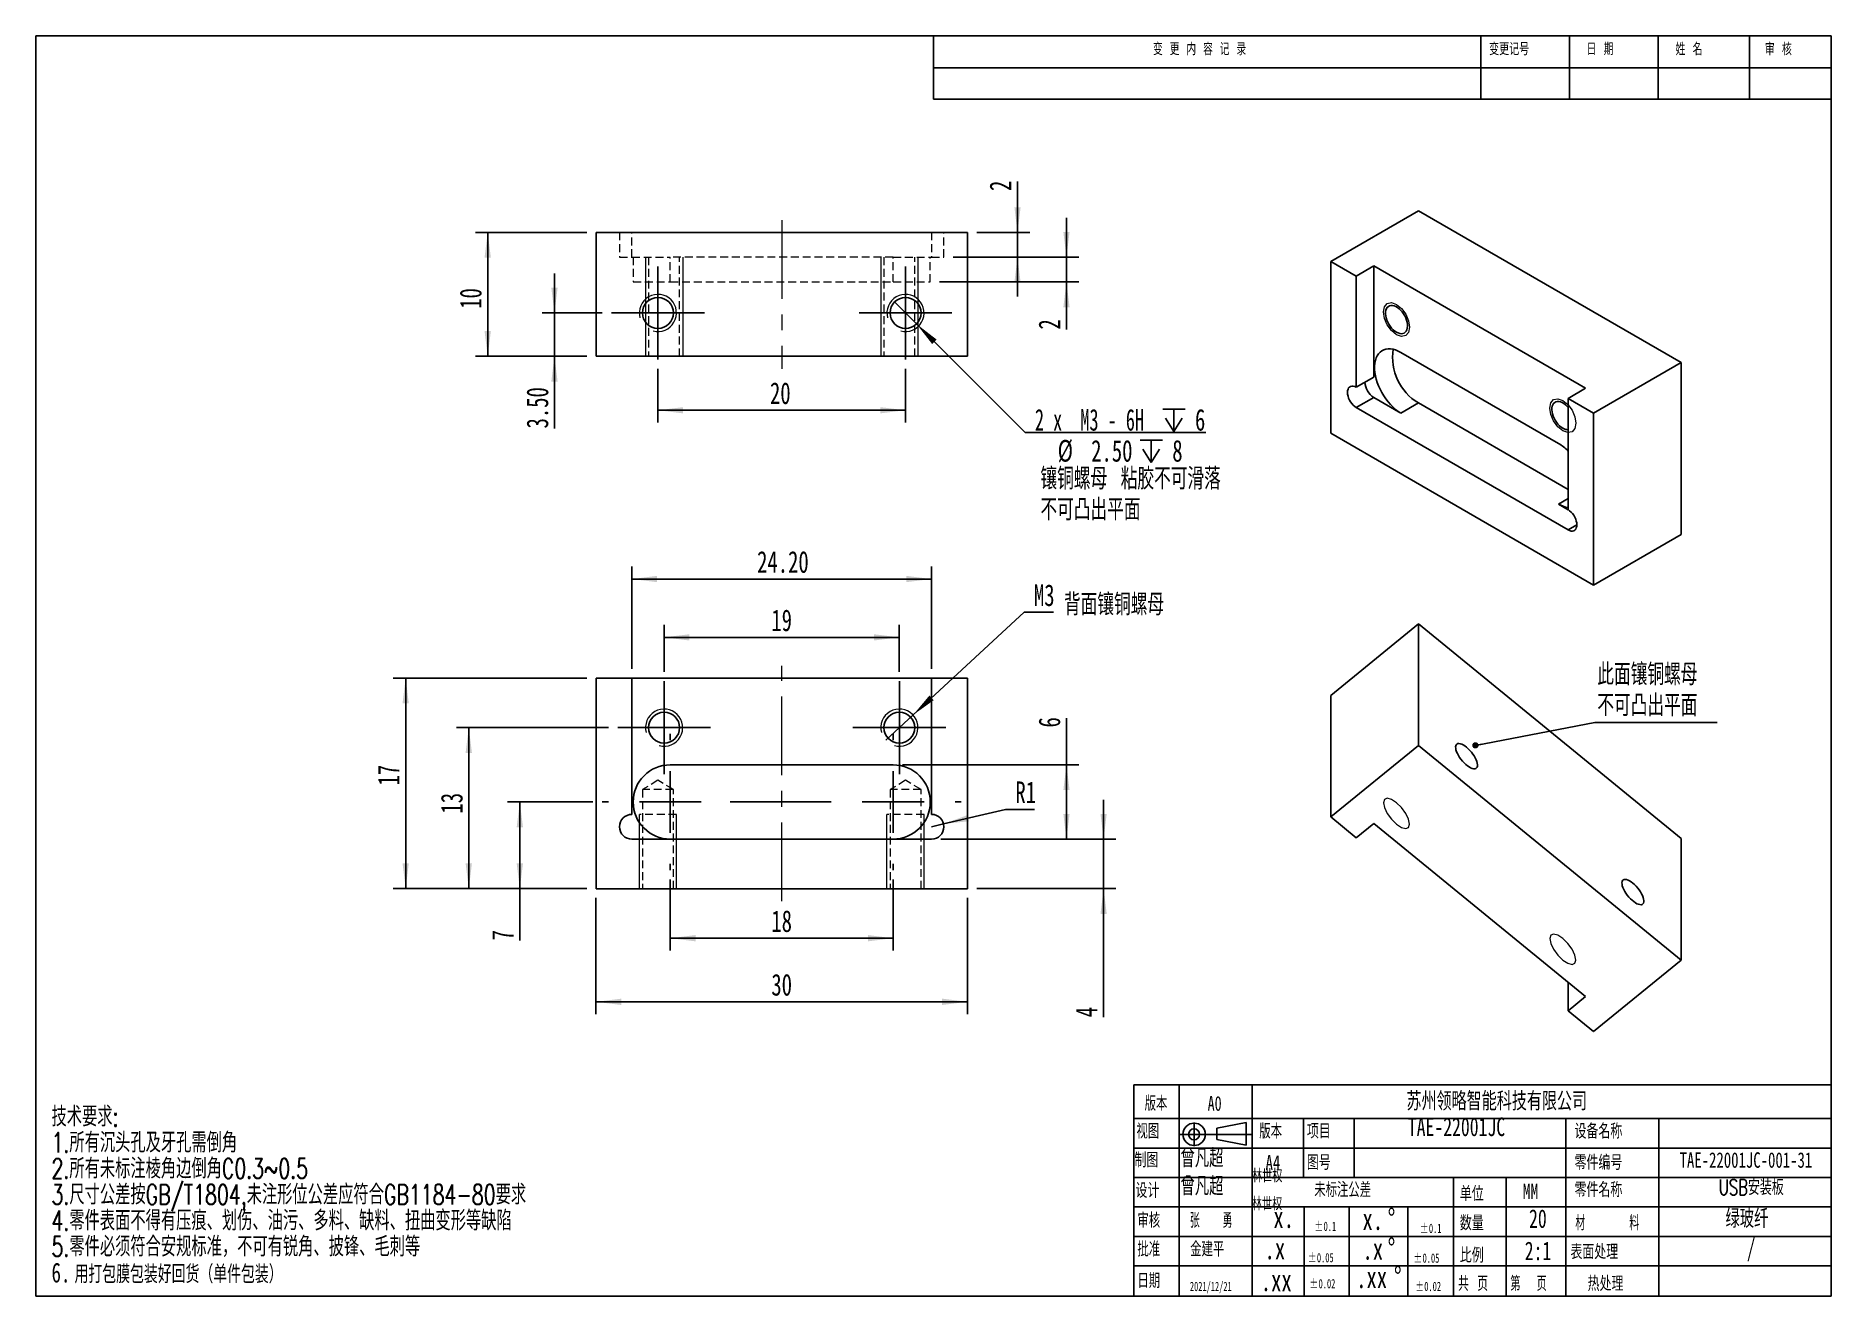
# Model space of a CAD drawing. Header units: millimetres. Extents: x 2 to 292, y 3 to 207.
import ezdxf

# ---------------------------------------------------------------- set-up
doc = ezdxf.new("R2010")
doc.units = ezdxf.units.MM
doc.linetypes.add('CENTERX2', pattern=[20.32, 12.7, -2.54, 2.54, -2.54])
doc.linetypes.add('HIDDEN', pattern=[1.905, 1.27, -0.635])
for name, color, linetype in [('FORMAT', 7, 'Continuous'), ('图层1', 5, 'CENTERX2'), ('图层7', 7, 'Continuous'), ('图框', 7, 'Continuous')]:
    doc.layers.add(name, color=color, linetype=linetype)
doc.layers.add('粗实线', color=7, linetype='Continuous', lineweight=25)
doc.styles.add('SLDTEXTSTYLE0', font='TXT', dxfattribs={"width": 0.7, "bigfont": 'bigfont'})
doc.styles.add('SLDTEXTSTYLE1', font='TXT', dxfattribs={"width": 0.736842, "bigfont": 'bigfont'})
doc.styles.add('SLDTEXTSTYLE10', font='TXT', dxfattribs={"width": 0.616667})
doc.styles.add('SLDTEXTSTYLE2', font='TXT', dxfattribs={"width": 0.7})
doc.styles.add('SLDTEXTSTYLE3', font='TXT', dxfattribs={"width": 0.663})
doc.styles.add('SLDTEXTSTYLE4', font='TXT', dxfattribs={"width": 0.559211, "bigfont": 'bigfont'})
doc.styles.add('SLDTEXTSTYLE5', font='TXT', dxfattribs={"width": 0.736842})
doc.styles.add('SLDTEXTSTYLE6', font='TXT', dxfattribs={"width": 0.629187, "bigfont": 'bigfont'})
doc.styles.add('SLDTEXTSTYLE7', font='TXT', dxfattribs={"width": 0.657895, "bigfont": 'bigfont'})
doc.styles.add('SLDTEXTSTYLE8', font='TXT', dxfattribs={"width": 0.618421, "bigfont": 'bigfont'})
doc.styles.add('SLDTEXTSTYLE9', font='TXT', dxfattribs={"width": 0.58, "bigfont": 'bigfont'})
doc.dimstyles.new('SLDDIMSTYLE0', dxfattribs={"dimtxt": 3.5, "dimasz": 4.08, "dimexe": 0, "dimexo": 0.0625, "dimgap": 0.875, "dimtad": 2, "dimlfac": 0.5, "dimrnd": 1e-09, "dimzin": 12, "dimdsep": 46, "dimtxsty": 'SLDTEXTSTYLE2', "dimsah": 1, "dimcen": 0.09, "dimadec": 0, "dimazin": 3, "dimtfac": 1, "dimtofl": 0, "dimtmove": 0, "dimatfit": 3, "dimfxl": 0, "dimfrac": 2, "dimtolj": 1, "dimtzin": 12, "dimarcsym": 0})
doc.dimstyles.new('SLDDIMSTYLE1', dxfattribs={"dimtxt": 3.5, "dimasz": 4.08, "dimexe": 0, "dimexo": 0.0625, "dimgap": 0.875, "dimtad": 2, "dimlfac": 0.5, "dimrnd": 1e-09, "dimzin": 4, "dimdsep": 46, "dimtxsty": 'SLDTEXTSTYLE2', "dimsah": 1, "dimcen": 0.09, "dimadec": 0, "dimazin": 1, "dimtfac": 1, "dimtmove": 0, "dimatfit": 0, "dimfxl": 0, "dimfrac": 2, "dimtolj": 1, "dimtzin": 12, "dimarcsym": 0})
doc.dimstyles.new('SLDDIMSTYLE2', dxfattribs={"dimtxt": 3.5, "dimasz": 4.08, "dimexe": 0, "dimexo": 0.0625, "dimgap": 0.875, "dimtad": 2, "dimlfac": 0.5, "dimrnd": 1e-09, "dimzin": 12, "dimdsep": 46, "dimtxsty": 'SLDTEXTSTYLE2', "dimsah": 1, "dimcen": 0.09, "dimadec": 0, "dimazin": 3, "dimtfac": 1, "dimtmove": 0, "dimatfit": 0, "dimfxl": 0, "dimfrac": 2, "dimtolj": 1, "dimtzin": 12, "dimarcsym": 0})
doc.dimstyles.new('SLDDIMSTYLE3', dxfattribs={"dimtxt": 3.5, "dimasz": 4.08, "dimexe": 0, "dimexo": 0.0625, "dimgap": 0.875, "dimtad": 0, "dimtih": 1, "dimtoh": 1, "dimdec": 6, "dimlfac": 0.5, "dimrnd": 1e-09, "dimzin": 12, "dimdsep": 46, "dimtxsty": 'SLDTEXTSTYLE2', "dimblk1": 'NONE', "dimsah": 1, "dimcen": 0, "dimadec": 0, "dimazin": 3, "dimtfac": 1, "dimtmove": 0, "dimatfit": 3, "dimldrblk": 'NONE', "dimfxl": 0, "dimfrac": 2, "dimtolj": 1, "dimtzin": 12, "dimarcsym": 0})
doc.dimstyles.new('SLDDIMSTYLE4', dxfattribs={"dimtxt": 3.5, "dimasz": 4.08, "dimexe": 0, "dimexo": 0.0625, "dimgap": 0.875, "dimtad": 2, "dimlfac": 0.5, "dimrnd": 1e-09, "dimzin": 4, "dimdsep": 46, "dimtxsty": 'SLDTEXTSTYLE2', "dimsah": 1, "dimcen": 0.09, "dimadec": 0, "dimazin": 1, "dimtfac": 1, "dimtofl": 0, "dimtmove": 0, "dimatfit": 3, "dimfxl": 0, "dimfrac": 2, "dimtolj": 1, "dimtzin": 12, "dimarcsym": 0})
doc.dimstyles.new('SLDDIMSTYLE5', dxfattribs={"dimtxt": 3.5, "dimasz": 4.08, "dimexe": 0, "dimexo": 0.0625, "dimgap": 0.875, "dimtad": 0, "dimtih": 1, "dimtoh": 1, "dimlfac": 0.5, "dimrnd": 1e-09, "dimzin": 12, "dimdsep": 46, "dimtxsty": 'SLDTEXTSTYLE2', "dimsah": 1, "dimcen": 0, "dimadec": 0, "dimazin": 3, "dimtfac": 1, "dimtofl": 0, "dimtmove": 0, "dimatfit": 3, "dimfxl": 0, "dimfrac": 2, "dimtolj": 1, "dimtzin": 12, "dimarcsym": 0})
doc.dimstyles.new('SLDDIMSTYLE6', dxfattribs={"dimtxt": 3.5, "dimasz": 4.08, "dimexe": 0, "dimexo": 0.0625, "dimgap": 0.875, "dimtad": 0, "dimtih": 1, "dimtoh": 1, "dimlfac": 0.5, "dimrnd": 1e-09, "dimzin": 12, "dimdsep": 46, "dimtxsty": 'SLDTEXTSTYLE2', "dimblk1": 'NONE', "dimsah": 1, "dimcen": 0, "dimadec": 0, "dimazin": 3, "dimtfac": 1, "dimtmove": 0, "dimatfit": 3, "dimldrblk": 'NONE', "dimfxl": 0, "dimfrac": 2, "dimtolj": 1, "dimtzin": 12, "dimarcsym": 0})
doc.dimstyles.new('SLDDIMSTYLE7', dxfattribs={"dimtxt": 0.18, "dimasz": 1.016, "dimexe": 0, "dimexo": 0.0625, "dimgap": 0, "dimtad": 0, "dimtih": 1, "dimtoh": 1, "dimdec": 0, "dimrnd": 1e-09, "dimzin": 0, "dimdsep": 46, "dimtxsty": 'Standard', "dimblk1": 'DOT', "dimblk2": 'DOT', "dimsah": 1, "dimcen": 0.09, "dimadec": 0, "dimazin": 0, "dimtfac": 1.016, "dimtdec": 0, "dimtofl": 0, "dimtmove": 0, "dimatfit": 3, "dimldrblk": 'DOT', "dimfxl": 0, "dimfrac": 2, "dimtolj": 1, "dimtzin": 0, "dimarcsym": 0})

msp = doc.modelspace()

# ---------------------------------------------------------------- texts
at = {"layer": 'FORMAT', "char_height": 2.38125, "attachment_point": 2, "style": 'SLDTEXTSTYLE0'}
for s, insert in [('\\M+194C5\\M+1967B', (183.1501998, 35.3947526)), ('\\M+196A2标\\M+1928D\\M+18CF6\\M+18DB7', (213.3035917, 21.4526778))]:
    msp.add_mtext(s, dxfattribs=dict(at, insert=insert))
at = {"layer": 'FORMAT', "color": 5, "insert": (192.6183055, 35.3947527), "char_height": 2.38125, "attachment_point": 2, "style": 'SLDTEXTSTYLE2'}
msp.add_mtext('A0', dxfattribs=at)
at = {"layer": '图层1'}
for s, insert, char_height, attachment_point, style in [('TAE-22001JC', (231.6854984, 31.9276635), 3, 2, 'SLDTEXTSTYLE2'), ('\\M+1915C\\M+1967D\\M+192B4', (187.1100435, 26.8774311), 3, 1, 'SLDTEXTSTYLE0'), ('TAE-22001JC-001-31', (278.4425151, 26.3148418), 2.5, 2, 'SLDTEXTSTYLE2'), ('\\M+1915C\\M+1967D\\M+192B4', (187.1100435, 22.3486825), 3, 1, 'SLDTEXTSTYLE0'), ('USB\\M+188C0\\M+19195\\M+194C2', (279.2964378, 21.9104072), 2.5, 2, 'SLDTEXTSTYLE0'), ('绿\\M+1E0DE纤', (278.6088896, 17.1055307), 3, 2, 'SLDTEXTSTYLE0'), ('20', (244.839526, 17.1055306), 3, 2, 'SLDTEXTSTYLE2'), ('2:1', (244.8572342, 11.8970944), 3, 2, 'SLDTEXTSTYLE2'), ('/', (279.3029558, 12.4618011), 3, 2, 'SLDTEXTSTYLE2')]:
    msp.add_mtext(s, dxfattribs=dict(at, insert=insert, char_height=char_height, attachment_point=attachment_point, style=style))
at = {"layer": '图层7', "color": 5, "char_height": 2, "attachment_point": 1}
for s, insert, style in [('变 \\M+18D58 \\M+193E0 \\M+19765 记 录', (182.6641132, 205.4556247), 'SLDTEXTSTYLE6'), ('变\\M+18D58记\\M+18D86', (236.9584455, 205.4556247), 'SLDTEXTSTYLE1'), ('\\M+193FA \\M+18AFA', (252.7188513, 205.4556247), 'SLDTEXTSTYLE7'), ('\\M+190A9 \\M+196BC', (267.0832036, 205.4556247), 'SLDTEXTSTYLE7'), ('审 \\M+18A6A', (281.5173151, 205.4556247), 'SLDTEXTSTYLE7')]:
    msp.add_mtext(s, dxfattribs=dict(at, insert=insert, style=style))
at = {"layer": '图层7', "attachment_point": 1}
for s, insert, char_height, style in [('苏\\M+18F42领\\M+197AA\\M+19271\\M+1945C\\M+189C8\\M+18B5A\\M+1974C\\M+18CC0\\M+18CF6\\M+18E69', (223.6076688, 36.0650716), 3, 'SLDTEXTSTYLE1'), ('视图', (179.9881534, 30.9073446), 2.38125, 'SLDTEXTSTYLE0'), ('\\M+194C5\\M+1967B', (199.8332749, 30.9073446), 2.38125, 'SLDTEXTSTYLE0'), ('项\\M+196DA', (207.5176199, 30.9073446), 2.38125, 'SLDTEXTSTYLE1'), ('设备\\M+196BC\\M+18FCC', (250.753362, 30.9073446), 2.38125, 'SLDTEXTSTYLE1'), ('\\M+190A7图', (179.6706535, 26.2451364), 2.38125, 'SLDTEXTSTYLE1'), ('\\M+197EB\\M+18C8F编\\M+18D86', (250.753362, 25.8571123), 2.38125, 'SLDTEXTSTYLE1'), ('A4', (200.8408963, 25.8571123), 2.38125, 'SLDTEXTSTYLE5'), ('图\\M+18D86', (207.5176199, 25.8571123), 2.38125, 'SLDTEXTSTYLE1'), ('设计', (179.8294035, 21.3283637), 2.38125, 'SLDTEXTSTYLE1'), ('单\\M+188CA', (232.2297841, 20.8039702), 2.38125, 'SLDTEXTSTYLE1'), ('MM', (242.394872, 21.2616998), 2.5, 'SLDTEXTSTYLE5'), ('\\M+197EB\\M+18C8F\\M+196BC\\M+18FCC', (250.753362, 21.4526778), 2.38125, 'SLDTEXTSTYLE1'), ('审\\M+18A6A', (180.1469034, 16.5082482), 2.38125, 'SLDTEXTSTYLE0'), ('张   \\M+19745', (188.6177359, 16.5082482), 2.38125, 'SLDTEXTSTYLE9'), ('x.', (202.1096638, 17.5911565), 3.5, 'SLDTEXTSTYLE2'), ('\\M+19094\\M+197CA', (232.2297841, 16.0852117), 2.38125, 'SLDTEXTSTYLE1'), ('\\M+18DDE      \\M+197BF', (250.8856531, 16.0852117), 2.38125, 'SLDTEXTSTYLE4'), ('\\M+194E1\\M+18F79', (180.1469034, 11.8638721), 2.38125, 'SLDTEXTSTYLE0'), ('\\M+18BE0\\M+18C9A\\M+195BD', (188.6777351, 11.8638721), 2.38125, 'SLDTEXTSTYLE0'), ('.x', (200.6836528, 12.5243905), 3.5, 'SLDTEXTSTYLE2'), ('\\M+1955C\\M+196CA处\\M+1979D', (250.0935217, 11.4414823), 2.38125, 'SLDTEXTSTYLE1'), ('\\M+194E4\\M+197E1', (232.2297841, 10.8767756), 2.38125, 'SLDTEXTSTYLE1'), ('\\M+193FA\\M+18AFA', (180.1469034, 6.7635277), 2.38125, 'SLDTEXTSTYLE0'), ('.xx', (200.0728581, 7.3845543), 3.5, 'SLDTEXTSTYLE2'), ('\\M+18BA4 页', (231.9371883, 6.301646), 2.38125, 'SLDTEXTSTYLE7'), ('\\M+191E6  页', (240.4032064, 6.301646), 2.38125, 'SLDTEXTSTYLE8'), ('热处\\M+1979D', (252.8700889, 6.301646), 2.38125, 'SLDTEXTSTYLE1'), ('2021/12/21', (188.6177359, 5.4112801), 1.5, 'SLDTEXTSTYLE3')]:
    msp.add_mtext(s, dxfattribs=dict(at, insert=insert, char_height=char_height, style=style))
at = {"layer": '图框', "color": 5, "insert": (168.2776921, 116.509715), "char_height": 3.5, "attachment_point": 1, "style": 'SLDTEXTSTYLE0'}
msp.add_mtext('\\M+19477\\M+196CA镶铜\\M+19786\\M+195EA', dxfattribs=at)
at = {"layer": '图框', "char_height": 2.116666667, "attachment_point": 1, "rotation": 359.999999946, "style": 'SLDTEXTSTYLE0'}
for insert in [(198.6673647, 23.5888642), (198.643826, 19.0621572)]:
    msp.add_mtext('\\M+197D1\\M+190A2权', dxfattribs=dict(at, insert=insert))

# ---------------------------------------------------------------- blocks, each defined once
blk = doc.blocks.new('SW_NOTE_0')
at = {"layer": '图框', "color": 0, "char_height": 3.5, "attachment_point": 1, "style": 'SLDTEXTSTYLE0'}
for s, insert in [('镶铜\\M+19786\\M+195EA \\M+19453胶\\M+19573\\M+189C2\\M+18A8A\\M+1978E', (0, 4.51)), ('\\M+19573\\M+189C2\\M+193CA\\M+18F6F\\M+195BD\\M+196CA', (0, -0.49))]:
    blk.add_mtext(s, dxfattribs=dict(at, insert=insert))
blk = doc.blocks.new('SW_NOTE_1')
at = {"layer": '图层7', "color": 0, "char_height": 1.5, "attachment_point": 1, "style": 'SLDTEXTSTYLE3'}
for s, insert in [('%%p', (0, 1.93)), ('0.05', (1.44, 1.93))]:
    blk.add_mtext(s, dxfattribs=dict(at, insert=insert))
blk = doc.blocks.new('SW_NOTE_2')
at = {"layer": '图层7', "color": 0, "char_height": 1.5, "attachment_point": 1, "style": 'SLDTEXTSTYLE3'}
for s, insert in [('%%p', (0, 1.93)), ('0.02', (1.44, 1.93))]:
    blk.add_mtext(s, dxfattribs=dict(at, insert=insert))
blk = doc.blocks.new('SW_NOTE_3')
at = {"layer": '图层7', "color": 0, "char_height": 1.5, "attachment_point": 1, "style": 'SLDTEXTSTYLE3'}
for s, insert in [('%%p', (0, 1.93)), ('0.1', (1.44, 1.93))]:
    blk.add_mtext(s, dxfattribs=dict(at, insert=insert))
blk = doc.blocks.new('SW_NOTE_4')
at = {"layer": '图层7', "color": 0, "attachment_point": 1}
for s, insert, char_height, style in [('\\M+18B5A术\\M+19776\\M+18B81:', (0, 4.13), 3.2, 'SLDTEXTSTYLE0'), ('1.\\M+18F8A\\M+1974C沉头\\M+18D45\\M+18B79\\M+189E5\\M+18D45\\M+18EF9\\M+1937C\\M+18A70', (0, -0.07), 3.2, 'SLDTEXTSTYLE0'), ('2.\\M+18F8A\\M+1974C\\M+196A2标\\M+1928D棱\\M+18A70边\\M+1937C\\M+18A70C0.3~0.5', (0, -4.27), 3.2, 'SLDTEXTSTYLE0'), ('3.\\M+18EDA\\M+190A1\\M+18CF6\\M+18DB7\\M+188C2GB/T1804,\\M+196A2\\M+1928D\\M+18C60\\M+188CA\\M+18CF6\\M+18DB7应\\M+19584\\M+18D87GB1184-80\\M+19776\\M+18B81', (0, -8.47), 3.2, 'SLDTEXTSTYLE0'), ('4.\\M+197EB\\M+18C8F\\M+1955C\\M+196CA\\M+19573\\M+193BE\\M+1974C压\\M+18DAD\\M+18141划伤\\M+18141\\M+196FB污\\M+18141\\M+191BD\\M+197BF\\M+18141\\M+1E39E\\M+197BF\\M+18141扭\\M+18BC8变\\M+18C60\\M+19399\\M+1E39E\\M+1E89C', (0, -12.67), 3.2, 'SLDTEXTSTYLE0'), ('5.\\M+197EB\\M+18C8F\\M+1954B须\\M+19584\\M+18D87\\M+188C0规标\\M+18F79\\M+18143\\M+19573\\M+189C2\\M+1974C锐\\M+18A70\\M+18141\\M+194E2锋\\M+18141\\M+196D1\\M+18E68\\M+19399', (0, -16.87), 3.2, 'SLDTEXTSTYLE0'), ('6.', (0, -21.07), 3.2, 'SLDTEXTSTYLE2'), ('\\M+19770\\M+191C5\\M+195EF\\M+1968C\\M+195EF\\M+19195\\M+18D44\\M+189F1货\\M+18169单\\M+18C8F\\M+195EF\\M+19195\\M+1816A', (3.72, -21.47), 2.91042, 'SLDTEXTSTYLE0')]:
    blk.add_mtext(s, dxfattribs=dict(at, insert=insert, char_height=char_height, style=style))
blk = doc.blocks.new('SW_NOTE_5')
at = {"layer": '图层7', "color": 0, "char_height": 3.5, "attachment_point": 1, "style": 'SLDTEXTSTYLE2'}
for s, insert in [('.x', (0, 4.51)), ('%%d', (4.07, 4.51))]:
    blk.add_mtext(s, dxfattribs=dict(at, insert=insert))
blk = doc.blocks.new('SW_NOTE_6')
at = {"layer": '图层7', "color": 0, "char_height": 3.5, "attachment_point": 1, "style": 'SLDTEXTSTYLE2'}
for s, insert in [('x.', (0, 4.51)), ('%%d', (4.07, 4.51))]:
    blk.add_mtext(s, dxfattribs=dict(at, insert=insert))
blk = doc.blocks.new('SW_NOTE_7')
at = {"layer": '图层7', "color": 0, "char_height": 3.5, "attachment_point": 1, "style": 'SLDTEXTSTYLE2'}
for s, insert in [('.xx', (0, 4.51)), ('%%d', (6.11, 4.51))]:
    blk.add_mtext(s, dxfattribs=dict(at, insert=insert))
blk = doc.blocks.new('SW_NOTE_8')
at = {"layer": '图层7', "color": 0, "char_height": 1.5, "attachment_point": 1, "style": 'SLDTEXTSTYLE3'}
for s, insert in [('%%p', (0, 1.93)), ('0.1', (1.44, 1.93))]:
    blk.add_mtext(s, dxfattribs=dict(at, insert=insert))
blk = doc.blocks.new('SW_NOTE_9')
at = {"layer": '图层7', "color": 0, "char_height": 1.5, "attachment_point": 1, "style": 'SLDTEXTSTYLE3'}
for s, insert in [('%%p', (0, 1.93)), ('0.05', (1.44, 1.93))]:
    blk.add_mtext(s, dxfattribs=dict(at, insert=insert))
blk = doc.blocks.new('SW_NOTE_10')
at = {"layer": '图层7', "color": 0, "char_height": 1.5, "attachment_point": 1, "style": 'SLDTEXTSTYLE3'}
for s, insert in [('%%p', (0, 1.93)), ('0.02', (1.44, 1.93))]:
    blk.add_mtext(s, dxfattribs=dict(at, insert=insert))
blk = doc.blocks.new('_D')
at = {"layer": '图框', "color": 5}
for p, q in [((102.68, 152.84), (102.68, 144.13)), ((142.68, 152.84), (142.68, 144.13)), ((102.68, 146.13), (142.68, 146.13))]:
    blk.add_line(p, q, dxfattribs=at)
for points in [[(102.68, 146.13), (106.76, 145.62), (106.76, 146.63)], [(142.68, 146.13), (138.6, 146.63), (138.6, 145.62)]]:
    blk.add_solid(points, dxfattribs=at)
at = {"layer": '图框', "color": 5, "insert": (120.79, 150.64), "char_height": 3.5, "attachment_point": 1, "style": 'SLDTEXTSTYLE2'}
blk.add_mtext('20', dxfattribs=at)
blk = doc.blocks.new('_D_1')
at = {"layer": '图框', "color": 5}
for p, q in [((91.18, 174.84), (73.19, 174.84)), ((75.19, 174.84), (75.19, 154.84)), ((91.18, 154.84), (73.19, 154.84))]:
    blk.add_line(p, q, dxfattribs=at)
for points in [[(75.19, 174.84), (74.68, 170.76), (75.7, 170.76)], [(75.19, 154.84), (75.7, 158.92), (74.68, 158.92)]]:
    blk.add_solid(points, dxfattribs=at)
at = {"layer": '图框', "color": 5, "insert": (70.68, 162.51), "char_height": 3.5, "attachment_point": 1, "rotation": 90, "style": 'SLDTEXTSTYLE2'}
blk.add_mtext('10', dxfattribs=at)
blk = doc.blocks.new('_D_2')
at = {"layer": '图框', "color": 5}
for p, q in [((85.97, 161.84), (85.97, 168.19)), ((93.68, 161.84), (83.97, 161.84)), ((85.97, 161.84), (85.97, 154.84)), ((91.18, 154.84), (83.97, 154.84)), ((85.97, 154.84), (85.97, 143.19))]:
    blk.add_line(p, q, dxfattribs=at)
for points in [[(85.97, 161.84), (86.48, 165.92), (85.46, 165.92)], [(85.97, 154.84), (85.46, 150.76), (86.48, 150.76)]]:
    blk.add_solid(points, dxfattribs=at)
at = {"layer": '图框', "color": 5, "insert": (81.46, 143.19), "char_height": 3.5, "attachment_point": 1, "rotation": 90, "style": 'SLDTEXTSTYLE2'}
blk.add_mtext('3.50', dxfattribs=at)
blk = doc.blocks.new('_D_3')
at = {"layer": '图框', "color": 5}
for p, q in [((160.77, 174.84), (160.77, 183.06)), ((154.18, 174.84), (162.77, 174.84)), ((160.77, 170.84), (160.77, 174.84)), ((150.38, 170.84), (162.77, 170.84)), ((160.77, 170.84), (160.77, 164.49))]:
    blk.add_line(p, q, dxfattribs=at)
for points in [[(160.77, 174.84), (161.28, 178.92), (160.27, 178.92)], [(160.77, 170.84), (160.27, 166.76), (161.28, 166.76)]]:
    blk.add_solid(points, dxfattribs=at)
at = {"layer": '图框', "color": 5, "insert": (156.26, 181.53), "char_height": 3.5, "attachment_point": 1, "rotation": 90, "style": 'SLDTEXTSTYLE2'}
blk.add_mtext('2', dxfattribs=at)
blk = doc.blocks.new('_D_4')
at = {"layer": '图框', "color": 5}
for p, q in [((168.68, 170.84), (168.68, 177.19)), ((150.38, 170.84), (170.68, 170.84)), ((168.68, 170.84), (168.68, 166.84)), ((148.18, 166.84), (170.68, 166.84)), ((168.68, 166.84), (168.68, 159.16))]:
    blk.add_line(p, q, dxfattribs=at)
for points in [[(168.68, 170.84), (169.19, 174.92), (168.18, 174.92)], [(168.68, 166.84), (168.18, 162.76), (169.19, 162.76)]]:
    blk.add_solid(points, dxfattribs=at)
at = {"layer": '图框', "color": 5, "insert": (164.17, 159.16), "char_height": 3.5, "attachment_point": 1, "rotation": 90, "style": 'SLDTEXTSTYLE2'}
blk.add_mtext('2', dxfattribs=at)
blk = doc.blocks.new('SW_SYMBOL_HOLE_DEPTH')
at = {"layer": '图框', "color": 0}
for p, q in [((0, 875), (800, 875)), ((400, 875), (400, 75)), ((100, 555), (400, 75)), ((700, 555), (400, 75))]:
    blk.add_line(p, q, dxfattribs=at)
blk = doc.blocks.new('_D_5')
at = {"layer": '图框', "color": 5}
for p, q in [((140.92, 163.61), (144.45, 160.07)), ((144.45, 160.07), (162, 142.51)), ((162, 142.51), (191.2, 142.51))]:
    blk.add_line(p, q, dxfattribs=at)
blk.add_solid([(144.45, 160.07), (146.98, 156.83), (147.7, 157.55)], dxfattribs=at)
at = {"layer": '图框', "color": 5, "xscale": 0.004511737089201878, "yscale": 0.004511737089201878, "zscale": 0.004511737089201878}
for p in [(184.24, 142.35), (180.57, 137.34)]:
    blk.add_blockref('SW_SYMBOL_HOLE_DEPTH', p, dxfattribs=at)
at = {"layer": '图框', "color": 5, "char_height": 3.5, "attachment_point": 1}
for s, insert, style in [('2 x  M3 - 6H', (163.59, 146.34), 'SLDTEXTSTYLE10'), ('6', (189.45, 146.34), 'SLDTEXTSTYLE2'), ('%%c', (167.26, 141.34), 'SLDTEXTSTYLE2'), ('2.50', (172.68, 141.33), 'SLDTEXTSTYLE2'), ('8', (185.78, 141.33), 'SLDTEXTSTYLE2')]:
    blk.add_mtext(s, dxfattribs=dict(at, insert=insert, style=style))
blk = doc.blocks.new('_NONE')
blk = doc.blocks.new('SW_CENTERMARKSYMBOL_0')
at = {"layer": '图框', "color": 0}
for p, q in [((0, 5), (0, 7.5)), ((0, 0), (0, 5)), ((-5, 0), (-7.5, 0)), ((0, 0), (-5, 0)), ((0, 0), (0, -5)), ((0, 0), (5, 0)), ((5, 0), (7.5, 0)), ((0, -5), (0, -7.5))]:
    blk.add_line(p, q, dxfattribs=at)
blk = doc.blocks.new('SW_CENTERMARKSYMBOL_1')
at = {"layer": '图框', "color": 0}
for p, q in [((0, 5), (0, 7.5)), ((0, 0), (0, 5)), ((-5, 0), (-7.5, 0)), ((0, 0), (-5, 0)), ((0, 0), (0, -5)), ((0, 0), (5, 0)), ((5, 0), (7.5, 0)), ((0, -5), (0, -7.5))]:
    blk.add_line(p, q, dxfattribs=at)
blk = doc.blocks.new('_D_6')
at = {"layer": '图框', "color": 5}
for p, q in [((92.68, 67.38), (92.68, 48.61)), ((152.68, 67.38), (152.68, 48.61)), ((92.68, 50.61), (152.68, 50.61))]:
    blk.add_line(p, q, dxfattribs=at)
for points in [[(92.68, 50.61), (96.76, 50.1), (96.76, 51.12)], [(152.68, 50.61), (148.6, 51.12), (148.6, 50.1)]]:
    blk.add_solid(points, dxfattribs=at)
at = {"layer": '图框', "color": 5, "insert": (121.01, 55.12), "char_height": 3.5, "attachment_point": 1, "style": 'SLDTEXTSTYLE2'}
blk.add_mtext('30', dxfattribs=at)
blk = doc.blocks.new('_D_7')
at = {"layer": '图框', "color": 5}
for p, q in [((91.18, 102.88), (59.94, 102.88)), ((61.94, 102.88), (61.94, 68.88)), ((91.18, 68.88), (59.94, 68.88))]:
    blk.add_line(p, q, dxfattribs=at)
for points in [[(61.94, 102.88), (61.43, 98.8), (62.44, 98.8)], [(61.94, 68.88), (62.44, 72.96), (61.43, 72.96)]]:
    blk.add_solid(points, dxfattribs=at)
at = {"layer": '图框', "color": 5, "insert": (57.43, 85.54), "char_height": 3.5, "attachment_point": 1, "rotation": 90, "style": 'SLDTEXTSTYLE2'}
blk.add_mtext('17', dxfattribs=at)
blk = doc.blocks.new('_D_8')
at = {"layer": '图框', "color": 5}
for p, q in [((92.18, 82.88), (78.38, 82.88)), ((80.38, 82.88), (80.38, 68.88)), ((91.18, 68.88), (78.38, 68.88)), ((80.38, 68.88), (80.38, 60.53))]:
    blk.add_line(p, q, dxfattribs=at)
for points in [[(80.38, 82.88), (79.87, 78.8), (80.89, 78.8)], [(80.38, 68.88), (80.89, 72.96), (79.87, 72.96)]]:
    blk.add_solid(points, dxfattribs=at)
at = {"layer": '图框', "color": 5, "insert": (75.87, 60.53), "char_height": 3.5, "attachment_point": 1, "rotation": 90, "style": 'SLDTEXTSTYLE2'}
blk.add_mtext('7', dxfattribs=at)
blk = doc.blocks.new('_D_9')
at = {"layer": '图框', "color": 5}
for p, q in [((94.68, 94.88), (70.13, 94.88)), ((72.13, 94.88), (72.13, 68.88)), ((91.18, 68.88), (70.13, 68.88))]:
    blk.add_line(p, q, dxfattribs=at)
for points in [[(72.13, 94.88), (71.62, 90.8), (72.64, 90.8)], [(72.13, 68.88), (72.64, 72.96), (71.62, 72.96)]]:
    blk.add_solid(points, dxfattribs=at)
at = {"layer": '图框', "color": 5, "insert": (67.62, 81.01), "char_height": 3.5, "attachment_point": 1, "rotation": 90, "style": 'SLDTEXTSTYLE2'}
blk.add_mtext('13', dxfattribs=at)
blk = doc.blocks.new('_D_10')
at = {"layer": '图框', "color": 5}
for p, q in [((98.48, 104.38), (98.48, 120.88)), ((146.88, 104.38), (146.88, 120.88)), ((98.48, 118.88), (146.88, 118.88))]:
    blk.add_line(p, q, dxfattribs=at)
for points in [[(98.48, 118.88), (102.56, 118.37), (102.56, 119.39)], [(146.88, 118.88), (142.8, 119.39), (142.8, 118.37)]]:
    blk.add_solid(points, dxfattribs=at)
at = {"layer": '图框', "color": 5, "insert": (118.71, 123.39), "char_height": 3.5, "attachment_point": 1, "style": 'SLDTEXTSTYLE2'}
blk.add_mtext('24.20', dxfattribs=at)
blk = doc.blocks.new('_D_11')
at = {"layer": '图框', "color": 5}
for p, q in [((103.68, 103.88), (103.68, 111.46)), ((141.68, 103.88), (141.68, 111.46)), ((103.68, 109.46), (141.68, 109.46))]:
    blk.add_line(p, q, dxfattribs=at)
for points in [[(103.68, 109.46), (107.76, 108.95), (107.76, 109.96)], [(141.68, 109.46), (137.6, 109.96), (137.6, 108.95)]]:
    blk.add_solid(points, dxfattribs=at)
at = {"layer": '图框', "color": 5, "insert": (121.01, 113.97), "char_height": 3.5, "attachment_point": 1, "style": 'SLDTEXTSTYLE2'}
blk.add_mtext('19', dxfattribs=at)
blk = doc.blocks.new('_D_12')
at = {"layer": '图框', "color": 5}
for p, q in [((168.68, 88.88), (168.68, 96.43)), ((142.18, 88.88), (170.68, 88.88)), ((168.68, 88.88), (168.68, 76.88)), ((148.38, 76.88), (170.68, 76.88))]:
    blk.add_line(p, q, dxfattribs=at)
for points in [[(168.68, 88.88), (168.18, 84.8), (169.19, 84.8)], [(168.68, 76.88), (169.19, 80.96), (168.18, 80.96)]]:
    blk.add_solid(points, dxfattribs=at)
at = {"layer": '图框', "color": 5, "insert": (164.17, 94.9), "char_height": 3.5, "attachment_point": 1, "rotation": 90, "style": 'SLDTEXTSTYLE2'}
blk.add_mtext('6', dxfattribs=at)
blk = doc.blocks.new('_D_13')
at = {"layer": '图框', "color": 5}
for p, q in [((174.68, 76.88), (174.68, 83.23)), ((148.38, 76.88), (176.68, 76.88)), ((174.68, 76.88), (174.68, 68.88)), ((154.18, 68.88), (176.68, 68.88)), ((174.68, 68.88), (174.68, 48.11))]:
    blk.add_line(p, q, dxfattribs=at)
for points in [[(174.68, 76.88), (175.19, 80.96), (174.18, 80.96)], [(174.68, 68.88), (174.18, 64.8), (175.19, 64.8)]]:
    blk.add_solid(points, dxfattribs=at)
at = {"layer": '图框', "color": 5, "insert": (170.17, 48.11), "char_height": 3.5, "attachment_point": 1, "rotation": 90, "style": 'SLDTEXTSTYLE2'}
blk.add_mtext('4', dxfattribs=at)
blk = doc.blocks.new('_D_14')
at = {"layer": '图框', "color": 5}
for p, q in [((148.83, 79.33), (158.85, 81.67)), ((158.85, 81.67), (163.51, 81.67)), ((146.88, 78.88), (148.83, 79.33))]:
    blk.add_line(p, q, dxfattribs=at)
blk.add_solid([(148.83, 79.33), (152.92, 79.77), (152.69, 80.76)], dxfattribs=at)
at = {"layer": '图框', "color": 5, "insert": (160.44, 86.19), "char_height": 3.5, "attachment_point": 1, "style": 'SLDTEXTSTYLE2'}
blk.add_mtext('R1', dxfattribs=at)
blk = doc.blocks.new('_D_15')
at = {"layer": '图框', "color": 5}
for p, q in [((104.68, 70.38), (104.68, 58.88)), ((140.68, 70.38), (140.68, 58.88)), ((140.68, 60.88), (104.68, 60.88))]:
    blk.add_line(p, q, dxfattribs=at)
for points in [[(104.68, 60.88), (108.76, 60.37), (108.76, 61.39)], [(140.68, 60.88), (136.6, 61.39), (136.6, 60.37)]]:
    blk.add_solid(points, dxfattribs=at)
at = {"layer": '图框', "color": 5, "insert": (121.01, 65.39), "char_height": 3.5, "attachment_point": 1, "style": 'SLDTEXTSTYLE2'}
blk.add_mtext('18', dxfattribs=at)
blk = doc.blocks.new('_D_16')
at = {"layer": '图框', "color": 5}
for p, q in [((143.89, 96.91), (161.85, 113.51)), ((161.85, 113.51), (166.6, 113.51)), ((139.48, 92.84), (143.89, 96.91))]:
    blk.add_line(p, q, dxfattribs=at)
blk.add_solid([(143.89, 96.91), (147.23, 99.31), (146.54, 100.06)], dxfattribs=at)
at = {"layer": '图框', "color": 5, "insert": (163.43, 118.02), "char_height": 3.5, "attachment_point": 1, "style": 'SLDTEXTSTYLE2'}
blk.add_mtext('M3', dxfattribs=at)
blk = doc.blocks.new('SW_CENTERMARKSYMBOL_2')
at = {"layer": '图框', "color": 0}
for p, q in [((0, 5), (0, 7.5)), ((0, 0), (0, 5)), ((-5, 0), (-7.5, 0)), ((0, 0), (-5, 0)), ((0, 0), (0, -5)), ((0, 0), (5, 0)), ((5, 0), (7.5, 0)), ((0, -5), (0, -7.5))]:
    blk.add_line(p, q, dxfattribs=at)
blk = doc.blocks.new('SW_CENTERMARKSYMBOL_3')
at = {"layer": '图框', "color": 0}
for p, q in [((0, 5), (0, 7.5)), ((0, 0), (0, 5)), ((-5, 0), (-7.5, 0)), ((0, 0), (-5, 0)), ((0, 0), (0, -5)), ((0, 0), (5, 0)), ((5, 0), (7.5, 0)), ((0, -5), (0, -7.5))]:
    blk.add_line(p, q, dxfattribs=at)
blk = doc.blocks.new('SW_CENTERMARKSYMBOL_4')
at = {"layer": '图框', "color": 0}
for p, q in [((0, 10), (0, 11)), ((0, 0), (0, 5)), ((-10, 0), (-11, 0)), ((0, 0), (-5, 0)), ((0, 0), (0, -5)), ((0, 0), (5, 0)), ((10, 0), (11, 0)), ((0, -10), (0, -11))]:
    blk.add_line(p, q, dxfattribs=at)
blk = doc.blocks.new('SW_CENTERMARKSYMBOL_5')
at = {"layer": '图框', "color": 0}
for p, q in [((0, 10), (0, 11)), ((0, 0), (0, 5)), ((-10, 0), (-26.35, 0)), ((0, 0), (-5, 0)), ((0, 0), (0, -5)), ((0, 0), (5, 0)), ((10, 0), (11, 0)), ((0, -10), (0, -11))]:
    blk.add_line(p, q, dxfattribs=at)
blk = doc.blocks.new('SW_NOTE_11')
at = {"layer": '图框', "color": 0}
blk.add_line((19.77, 0), (0, 0), dxfattribs=at)
at = {"layer": '图框', "color": 0, "char_height": 3.5, "attachment_point": 1, "style": 'SLDTEXTSTYLE0'}
for s, insert in [('\\M+18D9F\\M+196CA镶铜\\M+19786\\M+195EA', (0.39, 9.51)), ('\\M+19573\\M+189C2\\M+193CA\\M+18F6F\\M+195BD\\M+196CA', (0.39, 4.51))]:
    blk.add_mtext(s, dxfattribs=dict(at, insert=insert))
blk = doc.blocks.new('_DOT')
at = {"color": 0, "linetype": 'ByBlock', "lineweight": -2}
blk.add_line((-0.5, 0), (-1, 0), dxfattribs=at)
at = {"color": 0, "linetype": 'ByBlock', "const_width": 0.5}
blk.add_lwpolyline([(-0.25, 0, 1), (0.25, 0, 1)], format="xyb", close=True, dxfattribs=at)

# ---------------------------------------------------------------- dimensions: what is measured, and where the dimension line sits
at = {"layer": '图框', "color": 5}
for base, p1, p2, angle, dimstyle, picture, middle in [((160.7746487, 174.8417487), (148.8843259, 170.8417487), (152.6843259, 174.8417487), 90, 'SLDDIMSTYLE2', '_D_3', (160.7746487, 182.2968503)), ((168.6843259, 166.8417487), (148.8843259, 170.8417487), (146.6843259, 166.8417487), 90, 'SLDDIMSTYLE2', '_D_4', (168.6843259, 159.9324086)), ((75.1920942, 154.8417487), (92.6843259, 174.8417487), (92.6843259, 154.8417487), 90, 'SLDDIMSTYLE0', '_D_1', (75.1920942, 164.0447683)), ((85.9689772, 154.8417487), (95.1843259, 161.8417487), (92.6843259, 154.8417487), 90, 'SLDDIMSTYLE1', '_D_2', (85.9689772, 146.2564192)), ((61.9369558, 68.8775904), (92.6843259, 102.8775904), (92.6843259, 68.8775904), 90, 'SLDDIMSTYLE0', '_D_7', (61.9369558, 87.0755221)), ((168.6843259, 76.8775904), (140.6843259, 88.8775904), (146.8843259, 76.8775904), 90, 'SLDDIMSTYLE0', '_D_12', (168.6843259, 95.6606538)), ((72.1274922, 68.8775904), (96.1843259, 94.8775904), (92.6843259, 68.8775904), 90, 'SLDDIMSTYLE0', '_D_9', (72.1274922, 82.5486879)), ((80.3776785, 68.8775904), (93.6843259, 82.8775904), (92.6843259, 68.8775904), 90, 'SLDDIMSTYLE0', '_D_8', (80.3776785, 61.2988947)), ((174.6843259, 68.8775904), (146.8843259, 76.8775904), (152.6843259, 68.8775904), 90, 'SLDDIMSTYLE2', '_D_13', (174.6843259, 48.8775904)), ((152.6843259, 50.6121398), (92.6843259, 68.8775904), (152.6843259, 68.8775904), 0, 'SLDDIMSTYLE0', '_D_6', (122.5473713, 50.6121398))]:
    dim = msp.add_linear_dim(base=base, p1=p1, p2=p2, angle=angle, dimstyle=dimstyle, dxfattribs=at)
    dim.commit()
    dim.dimension.update_dxf_attribs({"geometry": picture, "text_midpoint": middle, "dimtype": 160})
dim = msp.add_diameter_dim_2p(p1=(140.9168788, 163.6098354), p2=(144.451773, 160.073662), text='2 x  M3 - 6H {\\fGDT;x} 6\\P%%c 2.50 {\\fGDT;x} 8\\P', dimstyle='SLDDIMSTYLE3', override={"dimpost": '<>'}, dxfattribs=at)
dim.commit()
dim.dimension.update_dxf_attribs({"geometry": '_D_5', "text_midpoint": (177.3952706, 141.8301341), "dimtype": 163})
for base, p1, p2, dimstyle, picture, middle in [((142.6843259, 146.1265773), (102.6843259, 154.3417487), (142.6843259, 154.3417487), 'SLDDIMSTYLE0', '_D', (122.324727, 146.1265773)), ((146.8843259, 118.8775904), (98.4843259, 102.8775904), (146.8843259, 102.8775904), 'SLDDIMSTYLE4', '_D_10', (122.5473713, 118.8775904)), ((141.6843259, 109.4562738), (103.6843259, 102.3775904), (141.6843259, 102.3775904), 'SLDDIMSTYLE0', '_D_11', (122.5473713, 109.4562738)), ((104.6843259, 60.8775904), (140.6843259, 71.8775904), (104.6843259, 71.8775904), 'SLDDIMSTYLE0', '_D_15', (122.5473713, 60.8775904))]:
    dim = msp.add_linear_dim(base=base, p1=p1, p2=p2, dimstyle=dimstyle, dxfattribs=at)
    dim.commit()
    dim.dimension.update_dxf_attribs({"geometry": picture, "text_midpoint": middle, "dimtype": 160})
dim = msp.add_diameter_dim_2p(p1=(139.4809865, 92.8415906), p2=(143.8876654, 96.9135902), dimstyle='SLDDIMSTYLE6', dxfattribs=at)
dim.commit()
dim.dimension.update_dxf_attribs({"geometry": '_D_16', "text_midpoint": (165.0183207, 115.6737382), "dimtype": 163})
dim = msp.add_radius_dim(center=(146.8843259, 78.8775904), mpoint=(148.8318654, 79.3326615), dimstyle='SLDDIMSTYLE5', dxfattribs=at)
dim.commit()
dim.dimension.update_dxf_attribs({"geometry": '_D_14', "text_midpoint": (161.9729162, 83.8395761), "dimtype": 164})

# ---------------------------------------------------------------- linework, layer by layer
at = {"color": 7, "linetype": 'Continuous', "lineweight": 25}
for p, q in [((211.3921328, 170.1655396), (225.5342684, 178.3296207)), ((267.9606753, 153.8373773), (225.5342684, 178.3296207)), ((92.6843259, 174.8417487), (92.6843259, 154.8417487)), ((92.6843259, 174.8417487), (152.6843259, 174.8417487)), ((152.6843259, 174.8417487), (152.6843259, 154.8417487)), ((211.3921328, 170.1655396), (211.3921328, 142.403152)), ((215.4933521, 167.797956), (211.3921328, 170.1655396)), ((218.3217793, 169.4307723), (215.4933521, 167.797956)), ((252.5457475, 149.673696), (218.3217793, 169.4307723)), ((218.3217793, 169.4307723), (218.3217793, 151.4668744)), ((215.4933521, 167.797956), (215.4933521, 149.8340582)), ((92.6843259, 154.8417487), (152.6843259, 154.8417487)), ((248.1616854, 140.7729897), (222.7058413, 155.4683358)), ((253.8185397, 145.6732962), (267.9606753, 153.8373773)), ((267.9606753, 126.0749897), (267.9606753, 153.8373773)), ((218.3217793, 151.4668744), (215.4933521, 149.8340582)), ((218.3217793, 148.2007112), (215.4933521, 146.5678949)), ((218.3217793, 148.2007112), (222.7058413, 145.669846)), ((252.5457475, 149.673696), (249.7173204, 148.0408797)), ((253.8185397, 145.6732962), (249.7173204, 148.0408797)), ((249.7173204, 130.0769819), (249.7173204, 148.0408797)), ((215.4933521, 146.5678949), (249.7173204, 126.8108186)), ((225.5342684, 147.3026622), (222.7058413, 145.669846)), ((225.5342684, 147.3026622), (249.7173204, 133.3420835)), ((253.8185397, 117.9109086), (253.8185397, 145.6732962)), ((211.3921328, 142.403152), (253.8185397, 117.9109086)), ((248.1616854, 130.9745), (249.7533746, 130.0556374)), ((253.8185397, 117.9109086), (267.9606753, 126.0749897)), ((211.3921328, 100.0845567), (225.5342684, 111.6321876)), ((225.5342684, 92.0044053), (225.5342684, 111.6321876)), ((225.5342684, 111.6321876), (267.9606753, 76.9892948)), ((92.6843259, 102.8775904), (92.6843259, 68.8775904)), ((98.4843259, 102.8775904), (92.6843259, 102.8775904)), ((98.4843259, 102.8775904), (98.4843259, 80.8775904)), ((146.8843259, 102.8775904), (98.4843259, 102.8775904)), ((152.6843259, 102.8775904), (146.8843259, 102.8775904)), ((146.8843259, 80.8775904), (146.8843259, 102.8775904)), ((152.6843259, 68.8775904), (152.6843259, 102.8775904)), ((211.3921328, 80.4567744), (211.3921328, 100.0845567)), ((211.3921328, 80.4567744), (225.5342684, 92.0044053)), ((267.9606753, 57.3615126), (225.5342684, 92.0044053)), ((140.6843259, 88.8775904), (104.6843259, 88.8775904)), ((215.4933521, 77.1079615), (211.3921328, 80.4567744)), ((218.3217793, 79.4174877), (215.4933521, 77.1079615)), ((252.5457475, 51.4722209), (218.3217793, 79.4174877)), ((98.4843259, 76.8775904), (146.8843259, 76.8775904)), ((267.9606753, 76.9892948), (267.9606753, 57.3615126)), ((92.6843259, 68.8775904), (152.6843259, 68.8775904)), ((253.8185397, 45.8138817), (267.9606753, 57.3615126)), ((249.7173204, 53.7817471), (249.7173204, 49.1626947)), ((252.5457475, 51.4722209), (249.7173204, 49.1626947)), ((253.8185397, 45.8138817), (249.7173204, 49.1626947))]:
    msp.add_line(p, q, dxfattribs=at)
at = {"color": 7, "linetype": 'HIDDEN', "lineweight": 18}
for p, q in [((96.4843259, 174.8417487), (96.4843259, 170.8417487)), ((98.4843259, 170.8417487), (98.4843259, 174.8417487)), ((146.8843259, 174.8417487), (146.8843259, 170.8417487)), ((148.8843259, 170.8417487), (148.8843259, 174.8417487)), ((96.4843259, 170.8417487), (98.4843259, 170.8417487)), ((98.4843259, 170.8417487), (104.6843259, 170.8417487)), ((98.6843259, 170.8417487), (98.6843259, 166.8417487)), ((101.1843259, 170.8417487), (101.1843259, 154.8417487)), ((104.6843259, 166.8417487), (104.6843259, 170.8417487)), ((140.6843259, 170.8417487), (104.6843259, 170.8417487)), ((106.1843259, 154.8417487), (106.1843259, 170.8417487)), ((139.1843259, 170.8417487), (139.1843259, 154.8417487)), ((140.6843259, 170.8417487), (146.8843259, 170.8417487)), ((140.6843259, 166.8417487), (140.6843259, 170.8417487)), ((144.1843259, 154.8417487), (144.1843259, 170.8417487)), ((146.6843259, 166.8417487), (146.6843259, 170.8417487)), ((146.8843259, 170.8417487), (148.8843259, 170.8417487)), ((98.6843259, 166.8417487), (104.6843259, 166.8417487)), ((104.6843259, 166.8417487), (140.6843259, 166.8417487)), ((140.6843259, 166.8417487), (146.6843259, 166.8417487)), ((102.6843259, 86.3797419), (100.1843259, 84.8775904)), ((105.1843259, 84.8775904), (100.1843259, 84.8775904)), ((100.1843259, 84.8775904), (100.1843259, 68.8775904)), ((105.1843259, 84.8775904), (102.6843259, 86.3797419)), ((105.1843259, 68.8775904), (105.1843259, 84.8775904)), ((142.6843259, 86.3797419), (140.1843259, 84.8775904)), ((145.1843259, 84.8775904), (140.1843259, 84.8775904)), ((140.1843259, 84.8775904), (140.1843259, 68.8775904)), ((145.1843259, 84.8775904), (142.6843259, 86.3797419)), ((145.1843259, 68.8775904), (145.1843259, 84.8775904)), ((105.6843259, 80.8775904), (99.6843259, 80.8775904)), ((145.6843259, 80.8775904), (139.6843259, 80.8775904))]:
    msp.add_line(p, q, dxfattribs=at)
at = {"color": 7, "linetype": 'Continuous', "lineweight": 18}
for p, q in [((100.6843259, 170.8417487), (100.6843259, 154.8417487)), ((106.6843259, 170.8417487), (106.6843259, 154.8417487)), ((138.6843259, 170.8417487), (138.6843259, 154.8417487)), ((144.6843259, 170.8417487), (144.6843259, 154.8417487)), ((99.6843259, 68.8775904), (99.6843259, 80.8775904)), ((105.6843259, 68.8775904), (105.6843259, 80.8775904)), ((139.6843259, 68.8775904), (139.6843259, 80.8775904)), ((145.6843259, 68.8775904), (145.6843259, 80.8775904))]:
    msp.add_line(p, q, dxfattribs=at)
at = {"color": 8, "linetype": 'Continuous', "lineweight": 25}
for p, q in [((249.7173204, 131.8725489), (248.1616854, 130.9745)), ((251.1315339, 127.6272267), (249.7173204, 126.8108186))]:
    msp.add_line(p, q, dxfattribs=at)
at = {"color": 7, "linetype": 'Continuous', "lineweight": 18, "flags": 128}
for points in [[(221.9987345, 158.3261622), (221.1869404, 158.9812674), (220.4987345, 159.9095716), (220.0388901, 160.9697489), (219.8774142, 162.0003968), (220.0388901, 162.8446087), (220.4987345, 163.3738609), (221.1869404, 163.5075795), (221.9987345, 163.2254071), (222.8105287, 162.5703019), (223.4987345, 161.6419977), (223.958579, 160.5818205), (224.1200549, 159.5511725), (223.958579, 158.7069606), (223.4987345, 158.1777085), (222.8105287, 158.0439899), (221.9987345, 158.3261622)], [(248.8687922, 142.8144081), (248.0569981, 143.4695133), (247.3687922, 144.3978175), (246.9089478, 145.4579947), (246.7474719, 146.4886427), (246.9089478, 147.3328546), (247.3687922, 147.8621068), (248.0569981, 147.9958254), (248.8687922, 147.713653), (249.6805864, 147.0585478), (250.3687922, 146.1302436), (250.8286367, 145.0700664), (250.9901126, 144.0394184), (250.8286367, 143.1952065), (250.3687922, 142.6659543), (249.6805864, 142.5322357), (248.8687922, 142.8144081)], [(221.9987345, 82.7652685), (221.1869404, 83.2963013), (220.4987345, 83.4828287), (220.0388901, 83.2964536), (219.8774142, 82.76555), (220.0388901, 81.970943), (220.4987345, 81.0336044), (221.1869404, 80.0962355), (221.9987345, 79.3015422), (222.8105287, 78.7705094), (223.4987345, 78.5839819), (223.958579, 78.770357), (224.1200549, 79.3012607), (223.958579, 80.0958677), (223.4987345, 81.0332063), (222.8105287, 81.9705752), (221.9987345, 82.7652685)], [(248.8687922, 60.8247697), (248.0569981, 61.3558026), (247.3687922, 61.54233), (246.9089478, 61.3559549), (246.7474719, 60.8250512), (246.9089478, 60.0304443), (247.3687922, 59.0931057), (248.0569981, 58.1557368), (248.8687922, 57.3610435), (249.6805864, 56.8300106), (250.3687922, 56.6434832), (250.8286367, 56.8298583), (250.9901126, 57.360762), (250.8286367, 58.155369), (250.3687922, 59.0927076), (249.6805864, 60.0300765), (248.8687922, 60.8247697)]]:
    msp.add_lwpolyline(points, dxfattribs=at)
at = {"color": 7, "linetype": 'Continuous', "lineweight": 25, "flags": 128}
for points in [[(221.9987345, 158.7344326), (222.2685829, 158.6025763), (222.5321062, 158.5216581), (222.7831278, 158.4935747), (223.0157639, 158.5189844), (223.2245616, 158.5972916), (223.404627, 158.7266608), (223.5517395, 158.9040597), (223.6624508, 159.1253303), (223.7341661, 159.3852861), (223.7652043, 159.677834), (223.7548379, 159.996117), (223.70331, 160.3326747), (223.6118283, 160.6796186), (223.482537, 161.0288165), (223.3184667, 161.3720835), (223.1234629, 161.7013738), (222.9020965, 162.0089691), (222.659556, 162.2876596), (222.4015264, 162.530913), (222.1340558, 162.7330277), (221.8634133, 162.8892663), (221.5959426, 162.9959666), (221.3379131, 163.0506278), (221.0953726, 163.0519686), (220.8740062, 162.9999575), (220.6790024, 162.8958138), (220.5149321, 162.7419783), (220.3856408, 162.542057), (220.2941591, 162.3007357), (220.2426312, 162.0236708), (220.2322648, 161.7173566), (220.263303, 161.3889727), (220.3350183, 161.0462162), (220.4457296, 160.697121), (220.5928421, 160.3498696), (220.7729075, 160.0126014), (220.9817052, 159.6932214), (221.2143413, 159.3992159), (221.4653628, 159.1374759), (221.7288862, 158.9141366), (221.9987345, 158.7344326)], [(222.7058413, 155.4683358), (222.2766205, 155.6909832), (221.851804, 155.8610732), (221.4357512, 155.9768602), (221.0327311, 156.0371562), (220.6468795, 156.0413424), (220.2821555, 155.989376), (219.9423019, 155.8817901), (219.6308059, 155.7196887), (219.350864, 155.5047352), (219.1053487, 155.2391353), (218.8967792, 154.9256144), (218.727296, 154.5673897), (218.5986379, 154.1681371), (218.5121254, 153.7319533), (218.468646, 153.2633143), (218.468646, 152.767029), (218.5121254, 152.2481898), (218.5986379, 151.7121208), (218.727296, 151.1643227), (218.8967792, 150.6104168), (219.1053487, 150.0560868), (219.350864, 149.507021), (219.6308059, 148.9688534), (219.9423019, 148.4471064), (220.2821555, 147.9471338), (220.6468795, 147.4740661), (221.0327311, 147.0327575), (221.4357512, 146.6277365), (221.851804, 146.2631591), (222.2766205, 145.9427664), (222.7058413, 145.669846)], [(215.4933521, 146.5678949), (215.2477765, 146.7344729), (215.0096626, 146.9456098), (214.7862454, 147.1948904), (214.5843132, 147.4747405), (214.4100017, 147.7766568), (214.2686073, 148.0914659), (214.1644261, 148.4096024), (214.1006237, 148.7213999), (214.0791386, 149.0173847), (214.1006237, 149.2885632), (214.1644261, 149.526696), (214.2686073, 149.7245475), (214.4100017, 149.8761061), (214.5843132, 149.9767667), (214.7862454, 150.0234708), (215.0096626, 150.0147993), (215.2477765, 149.9510158), (215.4933521, 149.8340582)], [(249.7173204, 146.5649995), (249.5296137, 146.7759055), (249.2715841, 147.0191589), (249.0041135, 147.2212736), (248.733471, 147.3775121), (248.4660003, 147.4842125), (248.2079708, 147.5388737), (247.9654303, 147.5402145), (247.7440639, 147.4882034), (247.5490601, 147.3840597), (247.3849898, 147.2302242), (247.2556985, 147.0303028), (247.1642168, 146.7889815), (247.1126888, 146.5119167), (247.1023225, 146.2056025), (247.1333607, 145.8772186), (247.2050759, 145.5344621), (247.3157873, 145.1853669), (247.4628998, 144.8381155), (247.6429652, 144.5008472), (247.8517629, 144.1814673), (248.084399, 143.8874618), (248.3354205, 143.6257218), (248.5989439, 143.4023824), (248.8687922, 143.2226785), (248.8687922, 143.2226785)], [(249.7173204, 130.0769819), (249.962896, 129.9104039), (250.2010099, 129.699267), (250.4244271, 129.4499864), (250.6263593, 129.1701363), (250.8006708, 128.86822), (250.9420652, 128.5534109), (251.0462464, 128.2352744), (251.1100488, 127.9234769), (251.1315339, 127.6274921), (251.1100488, 127.3563136), (251.0462464, 127.1181808), (250.9420652, 126.9203293), (250.8006708, 126.7687707), (250.6263593, 126.6681101), (250.4244271, 126.621406), (250.2010099, 126.6300775), (249.962896, 126.693861), (249.7173204, 126.8108186)], [(233.312443, 91.7147293), (233.5822914, 91.4774732), (233.8458147, 91.2119503), (234.0968363, 90.9243843), (234.3294724, 90.6215155), (234.5382701, 90.3104429), (234.7183355, 89.9984577), (234.865448, 89.6928726), (234.9761593, 89.4008503), (235.0478746, 89.1292355), (235.0789128, 88.8843947), (235.0685464, 88.6720666), (235.0170185, 88.4972282), (234.9255368, 88.3639774), (234.7962455, 88.2754376), (234.6321751, 88.233684), (234.4371714, 88.2396954), (234.215805, 88.2933307), (233.9732645, 88.3933329), (233.7152349, 88.537358), (233.4477643, 88.7220301), (233.1771218, 88.9430208), (232.9096511, 89.1951501), (232.6516216, 89.4725083), (232.4090811, 89.7685945), (232.1877147, 90.0764686), (231.9927109, 90.3889143), (231.8286406, 90.6986081), (231.6993493, 90.9982912), (231.6078676, 91.2809391), (231.5563397, 91.5399268), (231.5459733, 91.7691839), (231.5770115, 91.9633368), (231.6487268, 92.1178348), (231.7594381, 92.2290564), (231.9065506, 92.2943948), (232.086616, 92.3123185), (232.2954137, 92.2824074), (232.5280498, 92.2053626), (232.7790713, 92.0829899), (233.0425947, 91.9181576), (233.312443, 91.7147293)], [(260.1825007, 69.7742306), (260.4523491, 69.5369745), (260.7158724, 69.2714516), (260.966894, 68.9838856), (261.19953, 68.6810168), (261.4083278, 68.3699442), (261.5883932, 68.057959), (261.7355056, 67.7523739), (261.846217, 67.4603516), (261.9179322, 67.1887368), (261.9489705, 66.9438959), (261.9386041, 66.7315679), (261.8870762, 66.5567295), (261.7955945, 66.4234787), (261.6663032, 66.3349389), (261.5022328, 66.2931853), (261.3072291, 66.2991967), (261.0858627, 66.352832), (260.8433222, 66.4528342), (260.5852926, 66.5968593), (260.317822, 66.7815314), (260.0471795, 67.0025221), (259.7797088, 67.2546513), (259.5216793, 67.5320096), (259.2791388, 67.8280958), (259.0577724, 68.1359699), (258.8627686, 68.4484156), (258.6986983, 68.7581094), (258.569407, 69.0577925), (258.4779253, 69.3404403), (258.4263973, 69.5994281), (258.416031, 69.8286852), (258.4470692, 70.0228381), (258.5187844, 70.177336), (258.6294958, 70.2885577), (258.7766083, 70.3538961), (258.9566737, 70.3718198), (259.1654714, 70.3419087), (259.3981075, 70.2648639), (259.649129, 70.1424911), (259.9126524, 69.9776589), (260.1825007, 69.7742306)]]:
    msp.add_lwpolyline(points, dxfattribs=at)
at = {"color": 7, "linetype": 'Continuous', "lineweight": 25}
for centre in [(102.6843259, 161.8417487), (142.6843259, 161.8417487), (103.6843259, 94.8775904), (141.6843259, 94.8775904)]:
    msp.add_circle(centre, 2.5, dxfattribs=at)
at = {"color": 7, "linetype": 'Continuous', "lineweight": 18}
for centre in [(102.6843259, 161.8417487), (142.6843259, 161.8417487), (103.6843259, 94.8775904), (141.6843259, 94.8775904)]:
    msp.add_arc(centre, 3, 255, 195, dxfattribs=at)
at = {"color": 7, "linetype": 'Continuous', "lineweight": 25}
for centre, radius, start, end in [((229.9611994, 154.66048), 8.5869203, 171.239510078, 238.96620991), ((219.935922, 150.7656176), 3.0305448, 182.177585415, 237.817038052), ((249.6871454, 144.5003775), 1.5173057, 237.360852765, 271.139527401), ((244.4461384, 134.512908), 7.2796919, 43.606459788, 59.309593025), ((250.3051735, 134.5114187), 4.1357388, 238.782770791, 261.828312931), ((104.6843259, 82.8775904), 6, 90, 270), ((140.6843259, 82.8775904), 6, 270, 90), ((98.4843259, 78.8775904), 2, 90, 270), ((146.8843259, 78.8775904), 2, 270, 90)]:
    msp.add_arc(centre, radius, start, end, dxfattribs=at)
at = {"layer": 'FORMAT'}
for p, q in [((186.9105351, 37.1977449), (186.9105351, 3.0959698)), ((198.6607635, 37.1977449), (198.6607635, 3.0959698)), ((179.5525736, 31.7584837), (292.2033553, 31.7584837)), ((192.9512563, 30.2008296), (197.6888044, 31.1259294)), ((192.9512563, 28.3841362), (192.9512563, 30.2008296)), ((197.6888044, 31.1259294), (197.6888044, 27.4590364)), ((206.9514148, 31.7584837), (206.9514148, 22.2446521)), ((215.1545213, 31.7584837), (215.1545213, 22.2446521)), ((249.3619467, 31.7584837), (249.3619467, 3.0959698)), ((264.3995419, 31.7584837), (264.3995419, 3.0959698)), ((179.5525736, 27.0015679), (292.2033553, 27.0015679)), ((192.9512563, 28.3841362), (197.6888044, 27.4590364)), ((179.5525736, 22.2446521), (292.2033553, 22.2446521)), ((231.2090054, 22.2446521), (231.2090054, 3.0959698)), ((239.6899853, 3.0959698), (239.6899853, 22.2446521)), ((179.5525736, 17.4877363), (292.2033553, 17.4877363)), ((207.1022536, 17.4877363), (207.1022536, 3.0959698)), ((214.3711539, 17.4877363), (214.3711539, 3.0959698)), ((223.838208, 17.4877363), (223.838208, 3.0959698)), ((179.5525736, 12.7308205), (292.2033553, 12.7308205)), ((179.5525736, 7.9739047), (292.2033553, 7.9739047))]:
    msp.add_line(p, q, dxfattribs=at)
at = {"layer": 'FORMAT', "linetype": 'CENTERX2'}
for p, q in [((186.9105351, 29.2126005), (198.517706, 29.2126005)), ((189.3022528, 31.1210251), (189.3022528, 27.304176))]:
    msp.add_line(p, q, dxfattribs=at)
at = {"layer": 'FORMAT'}
for radius in [1.8126562, 0.8875564]:
    msp.add_circle((189.3022528, 29.2126005), radius, dxfattribs=at)
at = {"layer": '图层7', "color": 5}
for p, q in [((147.2033543, 206.5709215), (147.2033543, 196.3543354)), ((235.6318287, 206.5709215), (235.6318287, 196.3543354)), ((249.9617522, 206.5709215), (249.9617522, 196.3543354)), ((264.2916757, 206.5709215), (264.2916757, 196.3543354)), ((279.003861, 206.5709215), (279.003861, 196.3543354)), ((147.2033543, 201.4420828), (292.2033553, 201.4420828)), ((147.2033543, 196.3543354), (292.2033553, 196.3543354))]:
    msp.add_line(p, q, dxfattribs=at)
at = {"layer": '图框', "color": 5, "linetype": 'CENTERX2', "lineweight": 18}
for p, q in [((122.6843259, 176.8417487), (122.6843259, 152.8417487)), ((122.6843259, 66.8775904), (122.6843259, 104.8775904))]:
    msp.add_line(p, q, dxfattribs=at)
at = {"layer": '粗实线', "color": 5}
for p, q in [((2.2033534, 206.5709215), (2.2033534, 3.0959698)), ((2.2033534, 206.5709215), (292.2033553, 206.5709215)), ((292.2033553, 206.5709215), (292.2033553, 3.0959698)), ((2.2033534, 3.0959698), (292.2033553, 3.0959698))]:
    msp.add_line(p, q, dxfattribs=at)
at = {"layer": '粗实线'}
for q in [(179.5525736, 3.0959698), (292.2033553, 37.1977449)]:
    msp.add_line((179.5525736, 37.1977449), q, dxfattribs=at)

# ---------------------------------------------------------------- block references
at = {"layer": '图层7', "color": 5}
msp.add_blockref('SW_NOTE_4', (4.7282081, 29.5618195), dxfattribs=at)
at = {"layer": '图层7'}
for name, p in [('SW_NOTE_6', (216.5009636, 12.755593)), ('SW_NOTE_3', (208.7805365, 13.1842806)), ('SW_NOTE_8', (225.7939686, 12.8604541)), ('SW_NOTE_5', (216.5009636, 7.9479469)), ('SW_NOTE_1', (207.6992864, 8.1175146)), ('SW_NOTE_9', (224.7725535, 8.0528081)), ('SW_NOTE_2', (207.9701196, 3.9175136)), ('SW_NOTE_7', (215.4825608, 3.3728174)), ('SW_NOTE_10', (225.0433868, 3.4776785))]:
    msp.add_blockref(name, p, dxfattribs=at)
at = {"layer": '图框', "color": 5}
for name, p in [('SW_CENTERMARKSYMBOL_0', (102.6843259, 161.8417487)), ('SW_CENTERMARKSYMBOL_1', (142.6843259, 161.8417487)), ('SW_NOTE_0', (164.4815059, 132.3187393)), ('SW_NOTE_11', (254.0507585, 95.7176198)), ('SW_CENTERMARKSYMBOL_3', (103.6843259, 94.8775904)), ('SW_CENTERMARKSYMBOL_2', (141.6843259, 94.8775904)), ('SW_CENTERMARKSYMBOL_4', (104.6843259, 82.8775904)), ('SW_CENTERMARKSYMBOL_5', (140.6843259, 82.8775904))]:
    msp.add_blockref(name, p, dxfattribs=at)

msp.set_redraw_order([(e.dxf.handle, doc.entitydb.next_handle()) for e in msp.query("TEXT MTEXT ATTDEF DIMENSION ARC_DIMENSION")])  # texts and dimensions are drawn at this point

# ---------------------------------------------------------------- leaders
msp.add_leader([(234.7442218, 92.0205166), (254.0507585, 95.7176198)], dimstyle='SLDDIMSTYLE7', dxfattribs=at)

doc.saveas('drawing.dxf')
